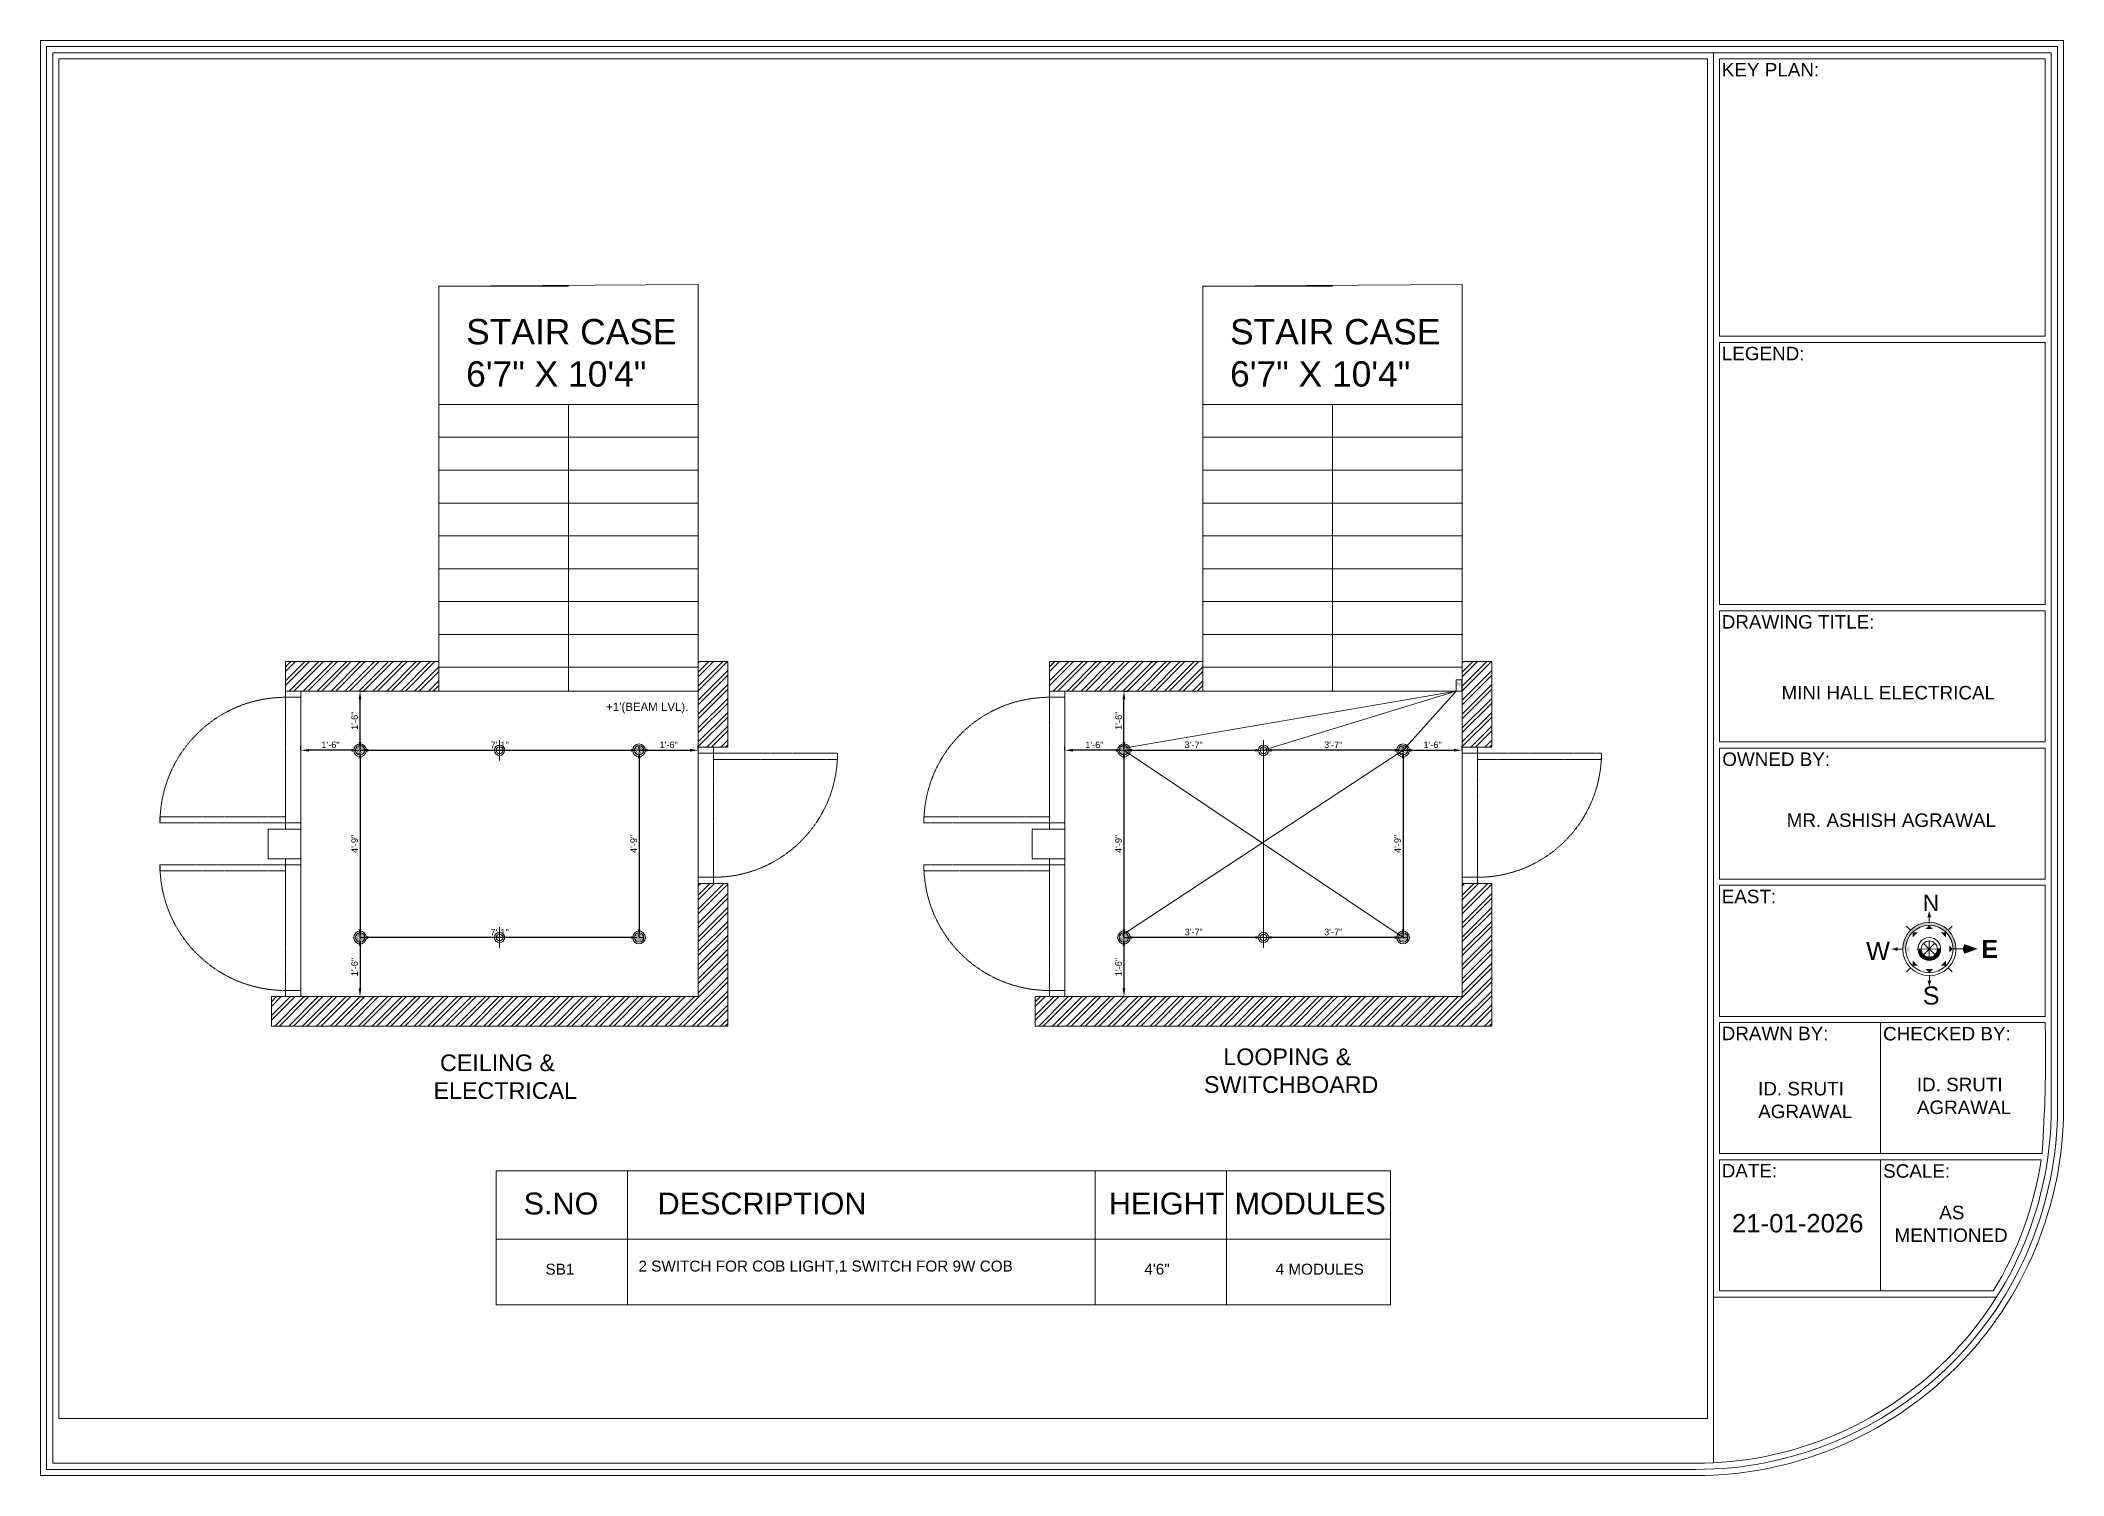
# Model space of a CAD drawing. Header units: inches. Extents: x 213 to 17763, y -4830 to 1802.
# Drawn here: x 7871 to 8487, y -1145 to -709 of the extents above; entities that cross this region are included whole.
import ezdxf

# ---------------------------------------------------------------- set-up
doc = ezdxf.new("R2010")
doc.units = ezdxf.units.IN
doc.header["$MEASUREMENT"] = 0
for name, pattern in [('ACAD_ISO02W100', [15, 12, -3]), ('AUDIT_D_060311083008-3', [0]), ('DASHED2', [0.375, 0.25, -0.125]), ('HIDDEN', [0.375, 0.25, -0.125])]:
    doc.linetypes.add(name, pattern=pattern)
for name, color, linetype in [('.', 30, 'Continuous'), ('6.text', 6, 'Continuous'), ('A-DOOR', 251, 'AUDIT_D_060311083008-3'), ('A-Door-Frame', 1, 'Continuous'), ('A-Door-Swing', 8, 'HIDDEN'), ('PDF2_0', 7, 'Continuous'), ('PDF2_MK. FURNITURE', 7, 'Continuous'), ('PDF2_MK. HATCH', 7, 'Continuous'), ('PDF2_Text', 1, 'Continuous'), ('PDF3_Text', 1, 'Continuous')]:
    doc.layers.add(name, color=color, linetype=linetype)
doc.layers.add('PDF2_MK. KITCHEN ESSENTAILS', color=7, linetype='Continuous', true_color=0x767676)
doc.layers.add('ROD', color=7, linetype='Continuous', lineweight=9)
doc.styles.add('Arial', font='arial.ttf', dxfattribs={"height": 10})
doc.styles.add('PDF Arial', font='arial.ttf')
doc.styles.get("Standard").update_dxf_attribs({"font": 'arial.ttf'})
doc.dimstyles.new('ISO-25', dxfattribs={"dimtxt": 4.5, "dimasz": 2.5, "dimexe": 1.25, "dimexo": 0.625, "dimtad": 1, "dimdec": 0, "dimlunit": 4, "dimtxsty": 'Standard', "dimcen": 2.5, "dimadec": 0, "dimazin": 0, "dimtfac": 1, "dimtdec": 0, "dimtmove": 0, "dimatfit": 3, "dimfxl": 1, "dimarcsym": 0})

msp = doc.modelspace()

# ---------------------------------------------------------------- texts
at = {"lineweight": 5, "attachment_point": 1}
for s, width, heights, insert, char_height in [('S.NO', 13.3252, [0], (8018.16, -1059.27), 6.663), ('DESCRIPTION', 13.3252, [0], (8058.97, -1059.27), 6.6626), ('HEIGHT', 13.3252, [0], (8196.39, -1059.27), 6.663), ('MODULES', 13.3252, [0], (8234.7, -1059.27), 6.663), ('SB1', 13.3252, [0], (8024.82, -1080.92), 3.331), ('2 SWITCH FOR COB LIGHT,1 SWITCH FOR 9W COB ', 145.4706, [9.99], (8053.14, -1079.98, -1.67), 3.3313), ('4\'6"', 13.3252, [0], (8207.21, -1080.92), 3.331), ('4 MODULES', 29.1856, [0], (8247.19, -1080.92), 3.331)]:
    msp.add_mtext_dynamic_manual_height_columns(s, width=width, gutter_width=1.67, heights=heights, dxfattribs=dict(at, insert=insert, char_height=char_height))
at = {"layer": '6.text', "lineweight": 5, "char_height": 7.7136, "attachment_point": 1, "style": 'Arial'}
for insert in [(8000.65, -793.31), (8233.32, -793.31)]:
    msp.add_mtext_dynamic_manual_height_columns('STAIR CASE\\P6\'7" X 10\'4"', width=68.5652, gutter_width=69.68, heights=[0], dxfattribs=dict(at, insert=insert))
at = {"layer": 'PDF2_Text', "color": 7, "lineweight": 5, "attachment_point": 7, "style": 'PDF Arial'}
for s, insert, char_height in [('KEY PLAN:', (8383.09, -719.47), 4.108), ('LEGEND:', (8383.09, -805.92), 4.108), ('DRAWING TITLE:', (8383.06, -887.63), 4.1079), ('OWNED BY:', (8383.23, -929.44), 4.108), ('MR. ASHISH AGRAWAL', (8402.85, -948.01), 4.1079), ('EAST:', (8383.07, -971.22), 4.108), ('DRAWN BY:', (8383.06, -1012.87), 4.108), ('CHECKED BY:', (8432.2, -1013.01), 4.1079), ('ID. SRUTI', (8394.14, -1029.75), 4.108), ('ID. SRUTI', (8442.49, -1028.49), 4.108), ('AGRAWAL', (8394.17, -1036.67), 4.108), ('AGRAWAL', (8442.51, -1035.41), 4.108), ('DATE:', (8383.06, -1054.66), 4.108), ('SCALE:', (8432.23, -1054.8), 4.108), ('21-01-2026', (8386.21, -1071.47), 5.602), ('AS', (8449.32, -1067.46), 4.108), ('MENTIONED', (8435.71, -1074.37), 4.108)]:
    msp.add_mtext(s, dxfattribs=dict(at, insert=insert, char_height=char_height))
at = {"layer": 'PDF2_Text', "color": 7, "lineweight": 5, "insert": (8401.26, -909.18), "char_height": 4.1079, "width": 80.4434, "attachment_point": 7, "style": 'PDF Arial'}
msp.add_mtext('MINI HALL ELECTRICAL  ', dxfattribs=at)
at = {"layer": 'PDF2_Text', "color": 7, "lineweight": 5, "attachment_point": 7, "style": 'PDF Arial'}
for s, insert, char_height, rotation in [('N', (8444.29, -973.57), 5, 0.1759), ('W', (8427.05, -988.44), 5.5, 0.12089), ('{\\fArial|b1|i0|c0|p34;\\C240;\\c2367469;E}', (8462.13, -987.84), 5.4956, 0.1759), ('S', (8444.29, -1002.11), 5.5, 0.1759)]:
    msp.add_mtext(s, dxfattribs=dict(at, insert=insert, char_height=char_height, rotation=rotation))
at = {"layer": 'PDF3_Text', "lineweight": 5, "insert": (8302.43, -905.41), "char_height": 0.4, "attachment_point": 9, "rotation": 270, "style": 'PDF Arial'}
msp.add_mtext('SW1\\P@4\'6"', dxfattribs=at)
at = {"layer": 'PDF3_Text', "lineweight": 5, "style": 'PDF Arial'}
for s, width, gutter_width, heights, insert, char_height, attachment_point in [("+1'(BEAM LVL).", 36.0927, 949.34, [1.28], (8068.33, -913.36), 2.4999, 9), ('   LOOPING & \\PSWITCHBOARD', 114.7518, 49.21, [0], (8225.37, -1028.99), 5.0688, 7), ('    CEILING &\\P   ELECTRICAL', 114.7518, 49.21, [0], (7984.83, -1030.81), 5.0688, 7)]:
    msp.add_mtext_dynamic_manual_height_columns(s, width=width, gutter_width=gutter_width, heights=heights, dxfattribs=dict(at, insert=insert, char_height=char_height, attachment_point=attachment_point))

# ---------------------------------------------------------------- blocks, each defined once
blk = doc.blocks.new('*U34')
at = {"layer": 'A-Door-Frame', "lineweight": 5}
for p, q in [((0, -100), (0, 0)), ((900, -100), (900, 0))]:
    blk.add_line(p, q, dxfattribs=at)
for points in [[(0, -100), (40, -100), (40, 0), (0, 0)], [(900, -100), (860, -100), (860, 0), (900, 0)]]:
    blk.add_lwpolyline(points, dxfattribs=at)
at = {"layer": 'A-Door-Swing', "linetype": 'DASHED2', "lineweight": 5}
blk.add_line((47, 0), (867, 0), dxfattribs=at)
blk.add_lwpolyline([(40, 0), (40, 820), (80, 820), (80, 0)], close=True, dxfattribs=at)
blk.add_arc((40, 0), 820, 360, 90, dxfattribs=at)
blk = doc.blocks.new('*U729')
at = {"layer": 'A-Door-Frame', "lineweight": 5}
for p, q in [((0, -100), (0, 0)), ((889, -100), (889, 0))]:
    blk.add_line(p, q, dxfattribs=at)
for points in [[(0, -100), (40, -100), (40, 0), (0, 0)], [(889, -100), (849, -100), (849, 0), (889, 0)]]:
    blk.add_lwpolyline(points, dxfattribs=at)
at = {"layer": 'A-Door-Swing', "linetype": 'DASHED2', "lineweight": 5}
blk.add_line((47, 0), (857, 0), dxfattribs=at)
blk.add_lwpolyline([(40, 0), (40, 809), (80, 809), (80, 0)], close=True, dxfattribs=at)
blk.add_arc((40, 0), 809, 360, 90, dxfattribs=at)
blk = doc.blocks.new('*D730')
at = {"color": 0, "linetype": 'ACAD_ISO02W100', "lineweight": -2, "transparency": 16777216}
for p, q in [((7968.33, -924.61), (7968.33, -923.36)), ((8053.33, -924.61), (8053.33, -923.36))]:
    blk.add_line(p, q, dxfattribs=at)
at = {"color": 0, "linetype": 'AUDIT_D_060311083008-3', "lineweight": -2, "transparency": 16777216}
blk.add_line((7970.83, -924.61), (8050.83, -924.61), dxfattribs=at)
at = {"color": 0, "transparency": 16777216}
for points in [[(7970.83, -924.19), (7970.83, -925.02), (7968.33, -924.61)], [(8050.83, -924.19), (8050.83, -925.02), (8053.33, -924.61)]]:
    blk.add_solid(points, dxfattribs=at)
at = {"layer": 'Defpoints', "color": 0, "transparency": 16777216}
for p in [(7968.33, -924.61), (8053.33, -924.61), (8053.33, -924.61)]:
    blk.add_point(p, dxfattribs=at)
at = {"color": 0, "lineweight": 5, "transparency": 16777216, "insert": (8010.83, -922.98), "char_height": 2, "attachment_point": 5}
blk.add_mtext('7\'-1"', dxfattribs=at)
blk = doc.blocks.new('*D731')
at = {"color": 0, "linetype": 'ACAD_ISO02W100', "lineweight": -2, "transparency": 16777216}
for p, q in [((8053.33, -924.61), (8054.58, -924.61)), ((8053.33, -981.61), (8054.58, -981.61))]:
    blk.add_line(p, q, dxfattribs=at)
at = {"color": 0, "linetype": 'AUDIT_D_060311083008-3', "lineweight": -2, "transparency": 16777216}
blk.add_line((8053.33, -927.11), (8053.33, -979.11), dxfattribs=at)
at = {"color": 0, "transparency": 16777216}
for points in [[(8052.92, -927.11), (8053.75, -927.11), (8053.33, -924.61)], [(8052.92, -979.11), (8053.75, -979.11), (8053.33, -981.61)]]:
    blk.add_solid(points, dxfattribs=at)
at = {"layer": 'Defpoints', "color": 0, "transparency": 16777216}
for p in [(8053.33, -924.61), (8053.33, -981.61), (8053.33, -981.61)]:
    blk.add_point(p, dxfattribs=at)
at = {"color": 0, "lineweight": 5, "transparency": 16777216, "insert": (8051.69, -953.11), "char_height": 2, "attachment_point": 5, "rotation": 90}
blk.add_mtext('4\'-9"', dxfattribs=at)
blk = doc.blocks.new('*D732')
at = {"color": 0, "linetype": 'ACAD_ISO02W100', "lineweight": -2, "transparency": 16777216}
for p, q in [((7968.33, -981.61), (7968.33, -980.36)), ((8053.33, -981.61), (8053.33, -980.36))]:
    blk.add_line(p, q, dxfattribs=at)
at = {"color": 0, "linetype": 'AUDIT_D_060311083008-3', "lineweight": -2, "transparency": 16777216}
blk.add_line((8050.83, -981.61), (7970.83, -981.61), dxfattribs=at)
at = {"color": 0, "transparency": 16777216}
for points in [[(7970.83, -981.19), (7970.83, -982.02), (7968.33, -981.61)], [(8050.83, -981.19), (8050.83, -982.02), (8053.33, -981.61)]]:
    blk.add_solid(points, dxfattribs=at)
at = {"layer": 'Defpoints', "color": 0, "transparency": 16777216}
for p in [(7968.33, -981.61), (7968.33, -981.61), (8053.33, -981.61)]:
    blk.add_point(p, dxfattribs=at)
at = {"color": 0, "lineweight": 5, "transparency": 16777216, "insert": (8010.83, -979.98), "char_height": 2, "attachment_point": 5}
blk.add_mtext('7\'-1"', dxfattribs=at)
blk = doc.blocks.new('*D733')
at = {"color": 0, "linetype": 'ACAD_ISO02W100', "lineweight": -2, "transparency": 16777216}
for p, q in [((7968.33, -924.61), (7969.58, -924.61)), ((7968.33, -981.61), (7969.58, -981.61))]:
    blk.add_line(p, q, dxfattribs=at)
at = {"color": 0, "linetype": 'AUDIT_D_060311083008-3', "lineweight": -2, "transparency": 16777216}
blk.add_line((7968.33, -927.11), (7968.33, -979.11), dxfattribs=at)
at = {"color": 0, "transparency": 16777216}
for points in [[(7967.92, -927.11), (7968.75, -927.11), (7968.33, -924.61)], [(7967.92, -979.11), (7968.75, -979.11), (7968.33, -981.61)]]:
    blk.add_solid(points, dxfattribs=at)
at = {"layer": 'Defpoints', "color": 0, "transparency": 16777216}
for p in [(7968.33, -924.61), (7968.33, -981.61), (7968.33, -981.61)]:
    blk.add_point(p, dxfattribs=at)
at = {"color": 0, "lineweight": 5, "transparency": 16777216, "insert": (7966.69, -953.11), "char_height": 2, "attachment_point": 5, "rotation": 90}
blk.add_mtext('4\'-9"', dxfattribs=at)
blk = doc.blocks.new('*D734')
at = {"color": 0, "linetype": 'ACAD_ISO02W100', "lineweight": -2, "transparency": 16777216}
for p, q in [((7950.33, -924.61), (7950.33, -923.36)), ((7968.33, -924.61), (7968.33, -923.36))]:
    blk.add_line(p, q, dxfattribs=at)
at = {"color": 0, "linetype": 'AUDIT_D_060311083008-3', "lineweight": -2, "transparency": 16777216}
blk.add_line((7965.83, -924.61), (7952.83, -924.61), dxfattribs=at)
at = {"color": 0, "transparency": 16777216}
for points in [[(7952.83, -924.19), (7952.83, -925.02), (7950.33, -924.61)], [(7965.83, -924.19), (7965.83, -925.02), (7968.33, -924.61)]]:
    blk.add_solid(points, dxfattribs=at)
at = {"layer": 'Defpoints', "color": 0, "transparency": 16777216}
for p in [(7950.33, -924.61), (7950.33, -924.61), (7968.33, -924.61)]:
    blk.add_point(p, dxfattribs=at)
at = {"color": 0, "lineweight": 5, "transparency": 16777216, "insert": (7959.33, -922.96), "char_height": 2, "attachment_point": 5}
blk.add_mtext('1\'-6"', dxfattribs=at)
blk = doc.blocks.new('*D735')
at = {"color": 0, "linetype": 'ACAD_ISO02W100', "lineweight": -2, "transparency": 16777216}
for p, q in [((7968.33, -906.61), (7969.58, -906.61)), ((7968.33, -924.61), (7969.58, -924.61))]:
    blk.add_line(p, q, dxfattribs=at)
at = {"color": 0, "linetype": 'AUDIT_D_060311083008-3', "lineweight": -2, "transparency": 16777216}
blk.add_line((7968.33, -922.11), (7968.33, -909.11), dxfattribs=at)
at = {"color": 0, "transparency": 16777216}
for points in [[(7967.92, -909.11), (7968.75, -909.11), (7968.33, -906.61)], [(7967.92, -922.11), (7968.75, -922.11), (7968.33, -924.61)]]:
    blk.add_solid(points, dxfattribs=at)
at = {"layer": 'Defpoints', "color": 0, "transparency": 16777216}
for p in [(7968.33, -906.61), (7968.33, -906.61), (7968.33, -924.61)]:
    blk.add_point(p, dxfattribs=at)
at = {"color": 0, "lineweight": 5, "transparency": 16777216, "insert": (7966.69, -915.61), "char_height": 2, "attachment_point": 5, "rotation": 90}
blk.add_mtext('1\'-6"', dxfattribs=at)
blk = doc.blocks.new('*D736')
at = {"color": 0, "linetype": 'ACAD_ISO02W100', "lineweight": -2, "transparency": 16777216}
for p, q in [((7968.33, -981.61), (7969.58, -981.61)), ((7968.33, -999.61), (7969.58, -999.61))]:
    blk.add_line(p, q, dxfattribs=at)
at = {"color": 0, "linetype": 'AUDIT_D_060311083008-3', "lineweight": -2, "transparency": 16777216}
blk.add_line((7968.33, -984.11), (7968.33, -997.11), dxfattribs=at)
at = {"color": 0, "transparency": 16777216}
for points in [[(7967.92, -984.11), (7968.75, -984.11), (7968.33, -981.61)], [(7967.92, -997.11), (7968.75, -997.11), (7968.33, -999.61)]]:
    blk.add_solid(points, dxfattribs=at)
at = {"layer": 'Defpoints', "color": 0, "transparency": 16777216}
for p in [(7968.33, -981.61), (7968.33, -999.61), (7968.33, -999.61)]:
    blk.add_point(p, dxfattribs=at)
at = {"color": 0, "lineweight": 5, "transparency": 16777216, "insert": (7966.69, -990.61), "char_height": 2, "attachment_point": 5, "rotation": 90}
blk.add_mtext('1\'-6"', dxfattribs=at)
blk = doc.blocks.new('*D737')
at = {"color": 0, "linetype": 'ACAD_ISO02W100', "lineweight": -2, "transparency": 16777216}
for p, q in [((8053.33, -924.61), (8053.33, -923.36)), ((8071.33, -924.61), (8071.33, -923.36))]:
    blk.add_line(p, q, dxfattribs=at)
at = {"color": 0, "linetype": 'AUDIT_D_060311083008-3', "lineweight": -2, "transparency": 16777216}
blk.add_line((8055.83, -924.61), (8068.83, -924.61), dxfattribs=at)
at = {"color": 0, "transparency": 16777216}
for points in [[(8055.83, -924.19), (8055.83, -925.02), (8053.33, -924.61)], [(8068.83, -924.19), (8068.83, -925.02), (8071.33, -924.61)]]:
    blk.add_solid(points, dxfattribs=at)
at = {"layer": 'Defpoints', "color": 0, "transparency": 16777216}
for p in [(8053.33, -924.61), (8071.33, -924.61), (8071.33, -924.61)]:
    blk.add_point(p, dxfattribs=at)
at = {"color": 0, "lineweight": 5, "transparency": 16777216, "insert": (8062.33, -922.96), "char_height": 2, "attachment_point": 5}
blk.add_mtext('1\'-6"', dxfattribs=at)
blk = doc.blocks.new('*D739')
at = {"color": 0, "linetype": 'ACAD_ISO02W100', "lineweight": -2, "transparency": 16777216}
for p, q in [((8201, -924.61), (8201, -923.36)), ((8243.5, -924.61), (8243.5, -923.36))]:
    blk.add_line(p, q, dxfattribs=at)
at = {"color": 0, "linetype": 'AUDIT_D_060311083008-3', "lineweight": -2, "transparency": 16777216}
blk.add_line((8203.5, -924.61), (8241, -924.61), dxfattribs=at)
at = {"color": 0, "transparency": 16777216}
for points in [[(8203.5, -924.19), (8203.5, -925.02), (8201, -924.61)], [(8241, -924.19), (8241, -925.02), (8243.5, -924.61)]]:
    blk.add_solid(points, dxfattribs=at)
at = {"layer": 'Defpoints', "color": 0, "transparency": 16777216}
for p in [(8201, -924.61), (8243.5, -924.61), (8243.5, -924.61)]:
    blk.add_point(p, dxfattribs=at)
at = {"color": 0, "lineweight": 5, "transparency": 16777216, "insert": (8222.25, -922.96), "char_height": 2, "attachment_point": 5}
blk.add_mtext('3\'-7"', dxfattribs=at)
blk = doc.blocks.new('*D740')
at = {"color": 0, "linetype": 'ACAD_ISO02W100', "lineweight": -2, "transparency": 16777216}
for p, q in [((8286, -924.61), (8287.25, -924.61)), ((8286, -981.61), (8287.25, -981.61))]:
    blk.add_line(p, q, dxfattribs=at)
at = {"color": 0, "linetype": 'AUDIT_D_060311083008-3', "lineweight": -2, "transparency": 16777216}
blk.add_line((8286, -927.11), (8286, -979.11), dxfattribs=at)
at = {"color": 0, "transparency": 16777216}
for points in [[(8285.58, -927.11), (8286.42, -927.11), (8286, -924.61)], [(8285.58, -979.11), (8286.42, -979.11), (8286, -981.61)]]:
    blk.add_solid(points, dxfattribs=at)
at = {"layer": 'Defpoints', "color": 0, "transparency": 16777216}
for p in [(8286, -924.61), (8286, -981.61), (8286, -981.61)]:
    blk.add_point(p, dxfattribs=at)
at = {"color": 0, "lineweight": 5, "transparency": 16777216, "insert": (8284.35, -953.11), "char_height": 2, "attachment_point": 5, "rotation": 90}
blk.add_mtext('4\'-9"', dxfattribs=at)
blk = doc.blocks.new('*D741')
at = {"color": 0, "linetype": 'ACAD_ISO02W100', "lineweight": -2, "transparency": 16777216}
for p, q in [((8201, -981.61), (8201, -980.36)), ((8243.5, -981.61), (8243.5, -980.36))]:
    blk.add_line(p, q, dxfattribs=at)
at = {"color": 0, "linetype": 'AUDIT_D_060311083008-3', "lineweight": -2, "transparency": 16777216}
blk.add_line((8241, -981.61), (8203.5, -981.61), dxfattribs=at)
at = {"color": 0, "transparency": 16777216}
for points in [[(8203.5, -981.19), (8203.5, -982.02), (8201, -981.61)], [(8241, -981.19), (8241, -982.02), (8243.5, -981.61)]]:
    blk.add_solid(points, dxfattribs=at)
at = {"layer": 'Defpoints', "color": 0, "transparency": 16777216}
for p in [(8201, -981.61), (8201, -981.61), (8243.5, -981.61)]:
    blk.add_point(p, dxfattribs=at)
at = {"color": 0, "lineweight": 5, "transparency": 16777216, "insert": (8222.25, -979.96), "char_height": 2, "attachment_point": 5}
blk.add_mtext('3\'-7"', dxfattribs=at)
blk = doc.blocks.new('*D738')
at = {"color": 0, "linetype": 'ACAD_ISO02W100', "lineweight": -2, "transparency": 16777216}
for p, q in [((8201, -924.61), (8202.25, -924.61)), ((8201, -981.61), (8202.25, -981.61))]:
    blk.add_line(p, q, dxfattribs=at)
at = {"color": 0, "linetype": 'AUDIT_D_060311083008-3', "lineweight": -2, "transparency": 16777216}
blk.add_line((8201, -927.11), (8201, -979.11), dxfattribs=at)
at = {"color": 0, "transparency": 16777216}
for points in [[(8200.58, -927.11), (8201.42, -927.11), (8201, -924.61)], [(8200.58, -979.11), (8201.42, -979.11), (8201, -981.61)]]:
    blk.add_solid(points, dxfattribs=at)
at = {"layer": 'Defpoints', "color": 0, "transparency": 16777216}
for p in [(8201, -924.61), (8201, -981.61), (8201, -981.61)]:
    blk.add_point(p, dxfattribs=at)
at = {"color": 0, "lineweight": 5, "transparency": 16777216, "insert": (8199.35, -953.11), "char_height": 2, "attachment_point": 5, "rotation": 90}
blk.add_mtext('4\'-9"', dxfattribs=at)
blk = doc.blocks.new('*D742')
at = {"color": 0, "linetype": 'ACAD_ISO02W100', "lineweight": -2, "transparency": 16777216}
for p, q in [((8183, -924.61), (8183, -923.36)), ((8201, -924.61), (8201, -923.36))]:
    blk.add_line(p, q, dxfattribs=at)
at = {"color": 0, "linetype": 'AUDIT_D_060311083008-3', "lineweight": -2, "transparency": 16777216}
blk.add_line((8198.5, -924.61), (8185.5, -924.61), dxfattribs=at)
at = {"color": 0, "transparency": 16777216}
for points in [[(8185.5, -924.19), (8185.5, -925.02), (8183, -924.61)], [(8198.5, -924.19), (8198.5, -925.02), (8201, -924.61)]]:
    blk.add_solid(points, dxfattribs=at)
at = {"layer": 'Defpoints', "color": 0, "transparency": 16777216}
for p in [(8183, -924.61), (8183, -924.61), (8201, -924.61)]:
    blk.add_point(p, dxfattribs=at)
at = {"color": 0, "lineweight": 5, "transparency": 16777216, "insert": (8192, -922.96), "char_height": 2, "attachment_point": 5}
blk.add_mtext('1\'-6"', dxfattribs=at)
blk = doc.blocks.new('*D743')
at = {"color": 0, "linetype": 'ACAD_ISO02W100', "lineweight": -2, "transparency": 16777216}
for p, q in [((8201, -906.61), (8202.25, -906.61)), ((8201, -924.61), (8202.25, -924.61))]:
    blk.add_line(p, q, dxfattribs=at)
at = {"color": 0, "linetype": 'AUDIT_D_060311083008-3', "lineweight": -2, "transparency": 16777216}
blk.add_line((8201, -922.11), (8201, -909.11), dxfattribs=at)
at = {"color": 0, "transparency": 16777216}
for points in [[(8200.58, -909.11), (8201.42, -909.11), (8201, -906.61)], [(8200.58, -922.11), (8201.42, -922.11), (8201, -924.61)]]:
    blk.add_solid(points, dxfattribs=at)
at = {"layer": 'Defpoints', "color": 0, "transparency": 16777216}
for p in [(8201, -906.61), (8201, -906.61), (8201, -924.61)]:
    blk.add_point(p, dxfattribs=at)
at = {"color": 0, "lineweight": 5, "transparency": 16777216, "insert": (8199.35, -915.61), "char_height": 2, "attachment_point": 5, "rotation": 90}
blk.add_mtext('1\'-6"', dxfattribs=at)
blk = doc.blocks.new('*D744')
at = {"color": 0, "linetype": 'ACAD_ISO02W100', "lineweight": -2, "transparency": 16777216}
for p, q in [((8201, -981.61), (8202.25, -981.61)), ((8201, -999.61), (8202.25, -999.61))]:
    blk.add_line(p, q, dxfattribs=at)
at = {"color": 0, "linetype": 'AUDIT_D_060311083008-3', "lineweight": -2, "transparency": 16777216}
blk.add_line((8201, -984.11), (8201, -997.11), dxfattribs=at)
at = {"color": 0, "transparency": 16777216}
for points in [[(8200.58, -984.11), (8201.42, -984.11), (8201, -981.61)], [(8200.58, -997.11), (8201.42, -997.11), (8201, -999.61)]]:
    blk.add_solid(points, dxfattribs=at)
at = {"layer": 'Defpoints', "color": 0, "transparency": 16777216}
for p in [(8201, -981.61), (8201, -999.61), (8201, -999.61)]:
    blk.add_point(p, dxfattribs=at)
at = {"color": 0, "lineweight": 5, "transparency": 16777216, "insert": (8199.35, -990.61), "char_height": 2, "attachment_point": 5, "rotation": 90}
blk.add_mtext('1\'-6"', dxfattribs=at)
blk = doc.blocks.new('*D745')
at = {"color": 0, "linetype": 'ACAD_ISO02W100', "lineweight": -2, "transparency": 16777216}
for p, q in [((8286, -924.61), (8286, -923.36)), ((8304, -924.61), (8304, -923.36))]:
    blk.add_line(p, q, dxfattribs=at)
at = {"color": 0, "linetype": 'AUDIT_D_060311083008-3', "lineweight": -2, "transparency": 16777216}
blk.add_line((8288.5, -924.61), (8301.5, -924.61), dxfattribs=at)
at = {"color": 0, "transparency": 16777216}
for points in [[(8288.5, -924.19), (8288.5, -925.02), (8286, -924.61)], [(8301.5, -924.19), (8301.5, -925.02), (8304, -924.61)]]:
    blk.add_solid(points, dxfattribs=at)
at = {"layer": 'Defpoints', "color": 0, "transparency": 16777216}
for p in [(8286, -924.61), (8304, -924.61), (8304, -924.61)]:
    blk.add_point(p, dxfattribs=at)
at = {"color": 0, "lineweight": 5, "transparency": 16777216, "insert": (8295, -922.96), "char_height": 2, "attachment_point": 5}
blk.add_mtext('1\'-6"', dxfattribs=at)
blk = doc.blocks.new('*D746')
at = {"color": 0, "linetype": 'ACAD_ISO02W100', "lineweight": -2, "transparency": 16777216}
for p, q in [((8243.5, -981.61), (8243.5, -980.36)), ((8286, -981.61), (8286, -980.36))]:
    blk.add_line(p, q, dxfattribs=at)
at = {"color": 0, "linetype": 'AUDIT_D_060311083008-3', "lineweight": -2, "transparency": 16777216}
blk.add_line((8283.5, -981.61), (8246, -981.61), dxfattribs=at)
at = {"color": 0, "transparency": 16777216}
for points in [[(8246, -981.19), (8246, -982.02), (8243.5, -981.61)], [(8283.5, -981.19), (8283.5, -982.02), (8286, -981.61)]]:
    blk.add_solid(points, dxfattribs=at)
at = {"layer": 'Defpoints', "color": 0, "transparency": 16777216}
for p in [(8243.5, -981.61), (8243.5, -981.61), (8286, -981.61)]:
    blk.add_point(p, dxfattribs=at)
at = {"color": 0, "lineweight": 5, "transparency": 16777216, "insert": (8264.75, -979.96), "char_height": 2, "attachment_point": 5}
blk.add_mtext('3\'-7"', dxfattribs=at)
blk = doc.blocks.new('*D747')
at = {"color": 0, "linetype": 'ACAD_ISO02W100', "lineweight": -2, "transparency": 16777216}
for p, q in [((8243.5, -924.61), (8243.5, -923.36)), ((8286, -924.61), (8286, -923.36))]:
    blk.add_line(p, q, dxfattribs=at)
at = {"color": 0, "linetype": 'AUDIT_D_060311083008-3', "lineweight": -2, "transparency": 16777216}
blk.add_line((8283.5, -924.61), (8246, -924.61), dxfattribs=at)
at = {"color": 0, "transparency": 16777216}
for points in [[(8246, -924.19), (8246, -925.02), (8243.5, -924.61)], [(8283.5, -924.19), (8283.5, -925.02), (8286, -924.61)]]:
    blk.add_solid(points, dxfattribs=at)
at = {"layer": 'Defpoints', "color": 0, "transparency": 16777216}
for p in [(8243.5, -924.61), (8243.5, -924.61), (8286, -924.61)]:
    blk.add_point(p, dxfattribs=at)
at = {"color": 0, "lineweight": 5, "transparency": 16777216, "insert": (8264.75, -922.96), "char_height": 2, "attachment_point": 5}
blk.add_mtext('3\'-7"', dxfattribs=at)

# ---------------------------------------------------------------- dimensions: what is measured, and where the dimension line sits
at = {"lineweight": 5}
for base, p1, p2, picture, middle in [((7968.33, -906.61), (7968.33, -924.61), (7968.33, -906.61), '*D735', (7966.69, -915.61)), ((8201, -906.61), (8201, -924.61), (8201, -906.61), '*D743', (8199.35, -915.61)), ((7968.33, -981.61), (7968.33, -924.61), (7968.33, -981.61), '*D733', (7966.69, -953.11)), ((8053.33, -981.61), (8053.33, -924.61), (8053.33, -981.61), '*D731', (8051.69, -953.11)), ((8201, -981.61), (8201, -924.61), (8201, -981.61), '*D738', (8199.35, -953.11)), ((8286, -981.61), (8286, -924.61), (8286, -981.61), '*D740', (8284.35, -953.11)), ((7968.33, -999.61), (7968.33, -981.61), (7968.33, -999.61), '*D736', (7966.69, -990.61)), ((8201, -999.61), (8201, -981.61), (8201, -999.61), '*D744', (8199.35, -990.61))]:
    dim = msp.add_linear_dim(base=base, p1=p1, p2=p2, angle=90, dimstyle='ISO-25', override={"dimtxt": 2, "dimtmove": 1, "dimfxl": 2, "dimfxlon": 1, "dimarcsym": 2}, dxfattribs=at)
    dim.commit()
    dim.dimension.update_dxf_attribs({"geometry": picture, "text_midpoint": middle})
for base, p1, p2, picture, middle in [((7950.33, -924.61), (7968.33, -924.61), (7950.33, -924.61), '*D734', (7959.33, -922.96)), ((8053.33, -924.61), (7968.33, -924.61), (8053.33, -924.61), '*D730', (8010.83, -922.98)), ((8071.33, -924.61), (8053.33, -924.61), (8071.33, -924.61), '*D737', (8062.33, -922.96)), ((8183, -924.61), (8201, -924.61), (8183, -924.61), '*D742', (8192, -922.96)), ((8243.5, -924.60743468), (8201, -924.60743468), (8243.5, -924.60743468), '*D739', (8222.25, -922.96060658)), ((8243.5, -924.60743468), (8286, -924.60743468), (8243.5, -924.60743468), '*D747', (8264.75, -922.96060658)), ((8304, -924.61), (8286, -924.61), (8304, -924.61), '*D745', (8295, -922.96)), ((7968.33, -981.61), (8053.33, -981.61), (7968.33, -981.61), '*D732', (8010.83, -979.98)), ((8201, -981.60743468), (8243.5, -981.60743468), (8201, -981.60743468), '*D741', (8222.25, -979.96060658)), ((8243.5, -981.60743468), (8286, -981.60743468), (8243.5, -981.60743468), '*D746', (8264.75, -979.96060658))]:
    dim = msp.add_linear_dim(base=base, p1=p1, p2=p2, dimstyle='ISO-25', override={"dimtxt": 2, "dimtmove": 1, "dimfxl": 2, "dimfxlon": 1, "dimarcsym": 2}, dxfattribs=at)
    dim.commit()
    dim.dimension.update_dxf_attribs({"geometry": picture, "text_midpoint": middle})

# ---------------------------------------------------------------- hatches: boundary and pattern name
at = {"layer": '.', "lineweight": 5}
h = msp.add_hatch(dxfattribs=at)
h.set_pattern_fill('ANSI32', color=1, scale=8)
h.set_pattern_definition([(45, (-48.1667, -81.1074), (-2.1213203, 2.1213203), []), (45, (-46.7524, -81.1074), (-2.1213203, 2.1213203), [])])
h.paths.add_polyline_path([(7992.33, -897.61), (7957.33, -897.61), (7945.67, -897.61), (7945.67, -906.61), (7949.33, -906.61), (7957.33, -906.61), (7992.33, -906.61)])
h.paths.add_polyline_path([(8080.33, -897.61), (8071.33, -897.61), (8071.33, -906.61), (8071.33, -923.65), (8076, -923.65), (8080.33, -923.65)])
h.paths.add_polyline_path([(8080.33, -965.15), (8071.33, -965.15), (8071.33, -999.61), (7950.33, -999.61), (7941.33, -999.61), (7941.33, -1008.61), (8080.33, -1008.61)])
h = msp.add_hatch(dxfattribs=at)
h.set_pattern_fill('ANSI32', color=1, scale=8)
h.set_pattern_definition([(45, (184.5, -81.1074), (-2.1213203, 2.1213203), []), (45, (185.9142, -81.1074), (-2.1213203, 2.1213203), [])])
h.paths.add_polyline_path([(8225, -897.61), (8190, -897.61), (8178.33, -897.61), (8178.33, -906.61), (8182, -906.61), (8190, -906.61), (8225, -906.61)])
h.paths.add_polyline_path([(8313, -897.61), (8304, -897.61), (8304, -906.61), (8304, -923.65), (8308.67, -923.65), (8313, -923.65)])
h.paths.add_polyline_path([(8313, -965.15), (8304, -965.15), (8304, -999.61), (8183, -999.61), (8174, -999.61), (8174, -1008.61), (8313, -1008.61)])
at = {"lineweight": 5}
h = msp.add_hatch(dxfattribs=at)
h.set_pattern_fill('AR-SAND', color=5, scale=0.2)
h.set_pattern_definition([(37.5, (-117971.19654, -239245.7144), (-0.01259867162, 0.3853647538), [0, -0.304, 0, -0.34, 0, -0.325]), (7.5, (-117971.19654, -239245.7144), (0.3539553411, 0.564429213), [0, -0.164, 0, -0.274, 0, -0.105]), (327.5, (-117971.44254, -239245.7144), (0.62282837235, 0.0011318107), [0, -0.1, 0, -0.36, 0, -0.47]), (317.5, (-117971.44254, -239245.7144), (0.6012253209, 0.175535113), [0, -0.05, 0, -0.236, 0, -0.27])])
h.paths.add_polyline_path([(7969.76, -924.61, -1), (7966.9, -924.61, -1)])
h = msp.add_hatch(dxfattribs=at)
h.set_pattern_fill('AR-SAND', color=5, scale=0.2)
h.set_pattern_definition([(37.5, (-117886.19654, -239245.7144), (-0.01259867162, 0.3853647538), [0, -0.304, 0, -0.34, 0, -0.325]), (7.5, (-117886.19654, -239245.7144), (0.3539553411, 0.564429213), [0, -0.164, 0, -0.274, 0, -0.105]), (327.5, (-117886.44254, -239245.7144), (0.62282837235, 0.0011318107), [0, -0.1, 0, -0.36, 0, -0.47]), (317.5, (-117886.44254, -239245.7144), (0.6012253209, 0.175535113), [0, -0.05, 0, -0.236, 0, -0.27])])
h.paths.add_polyline_path([(8054.76, -924.61, -1), (8051.9, -924.61, -1)])
h = msp.add_hatch(dxfattribs=at)
h.set_pattern_fill('AR-SAND', color=5, scale=0.2)
h.set_pattern_definition([(37.5, (-117738.52988, -239245.7144), (-0.01259867162, 0.3853647538), [0, -0.304, 0, -0.34, 0, -0.325]), (7.5, (-117738.5299, -239245.7144), (0.3539553411, 0.564429213), [0, -0.164, 0, -0.274, 0, -0.105]), (327.5, (-117738.77588, -239245.7144), (0.62282837235, 0.0011318107), [0, -0.1, 0, -0.36, 0, -0.47]), (317.5, (-117738.7759, -239245.7144), (0.6012253209, 0.175535113), [0, -0.05, 0, -0.236, 0, -0.27])])
h.paths.add_polyline_path([(8202.43, -924.61, -1), (8199.57, -924.61, -1)])
h = msp.add_hatch(dxfattribs=at)
h.set_pattern_fill('AR-SAND', color=5, scale=0.2)
h.set_pattern_definition([(37.5, (-117653.52988, -239245.7144), (-0.01259867162, 0.3853647538), [0, -0.304, 0, -0.34, 0, -0.325]), (7.5, (-117653.5299, -239245.7144), (0.3539553411, 0.564429213), [0, -0.164, 0, -0.274, 0, -0.105]), (327.5, (-117653.77588, -239245.7144), (0.62282837235, 0.0011318107), [0, -0.1, 0, -0.36, 0, -0.47]), (317.5, (-117653.7759, -239245.7144), (0.6012253209, 0.175535113), [0, -0.05, 0, -0.236, 0, -0.27])])
h.paths.add_polyline_path([(8287.43, -924.61, -1), (8284.57, -924.61, -1)])
h = msp.add_hatch(dxfattribs=at)
h.set_pattern_fill('AR-SAND', color=5, scale=0.2)
h.set_pattern_definition([(37.5, (-117971.19654, -239302.7144), (-0.01259867162, 0.3853647538), [0, -0.304, 0, -0.34, 0, -0.325]), (7.5, (-117971.19654, -239302.7144), (0.3539553411, 0.564429213), [0, -0.164, 0, -0.274, 0, -0.105]), (327.5, (-117971.44254, -239302.7144), (0.62282837235, 0.0011318107), [0, -0.1, 0, -0.36, 0, -0.47]), (317.5, (-117971.44254, -239302.7144), (0.6012253209, 0.175535113), [0, -0.05, 0, -0.236, 0, -0.27])])
h.paths.add_polyline_path([(7969.76, -981.61, -1), (7966.9, -981.61, -1)])
h = msp.add_hatch(dxfattribs=at)
h.set_pattern_fill('AR-SAND', color=5, scale=0.2)
h.set_pattern_definition([(37.5, (-117886.19654, -239302.7144), (-0.01259867162, 0.3853647538), [0, -0.304, 0, -0.34, 0, -0.325]), (7.5, (-117886.19654, -239302.7144), (0.3539553411, 0.564429213), [0, -0.164, 0, -0.274, 0, -0.105]), (327.5, (-117886.44254, -239302.7144), (0.62282837235, 0.0011318107), [0, -0.1, 0, -0.36, 0, -0.47]), (317.5, (-117886.44254, -239302.7144), (0.6012253209, 0.175535113), [0, -0.05, 0, -0.236, 0, -0.27])])
h.paths.add_polyline_path([(8054.76, -981.61, -1), (8051.9, -981.61, -1)])
h = msp.add_hatch(dxfattribs=at)
h.set_pattern_fill('AR-SAND', color=5, scale=0.2)
h.set_pattern_definition([(37.5, (-117738.52988, -239302.7144), (-0.01259867162, 0.3853647538), [0, -0.304, 0, -0.34, 0, -0.325]), (7.5, (-117738.5299, -239302.7144), (0.3539553411, 0.564429213), [0, -0.164, 0, -0.274, 0, -0.105]), (327.5, (-117738.77588, -239302.7144), (0.62282837235, 0.0011318107), [0, -0.1, 0, -0.36, 0, -0.47]), (317.5, (-117738.7759, -239302.7144), (0.6012253209, 0.175535113), [0, -0.05, 0, -0.236, 0, -0.27])])
h.paths.add_polyline_path([(8202.43, -981.61, -1), (8199.57, -981.61, -1)])
h = msp.add_hatch(dxfattribs=at)
h.set_pattern_fill('AR-SAND', color=5, scale=0.2)
h.set_pattern_definition([(37.5, (-117653.52988, -239302.7144), (-0.01259867162, 0.3853647538), [0, -0.304, 0, -0.34, 0, -0.325]), (7.5, (-117653.5299, -239302.7144), (0.3539553411, 0.564429213), [0, -0.164, 0, -0.274, 0, -0.105]), (327.5, (-117653.77588, -239302.7144), (0.62282837235, 0.0011318107), [0, -0.1, 0, -0.36, 0, -0.47]), (317.5, (-117653.7759, -239302.7144), (0.6012253209, 0.175535113), [0, -0.05, 0, -0.236, 0, -0.27])])
h.paths.add_polyline_path([(8287.43, -981.61, -1), (8284.57, -981.61, -1)])
at = {"layer": 'PDF2_0', "lineweight": 5, "transparency": 33554559}
h = msp.add_hatch(color=256, dxfattribs=at)
h.paths.add_polyline_path([(8439.08, -985.14), (8440.23, -986.29), (8440.23, -983.98)])
h.paths.add_polyline_path([(8446.97, -977.04), (8446.27, -977.02), (8445.63, -977.04), (8445.55, -977.06), (8444.92, -977.13), (8444.85, -977.15), (8444.22, -977.29), (8444.17, -977.3), (8443.55, -977.49), (8443.5, -977.51), (8442.89, -977.77), (8442.85, -977.79), (8442.61, -977.9), (8442.57, -977.93), (8442.57, -977.94), (8442.22, -978.11), (8442.11, -978.18), (8441.77, -978.39), (8441.63, -978.49), (8441.4, -978.68), (8441.07, -978.92), (8440.99, -978.99), (8440.59, -979.38), (8440.54, -979.41), (8440.18, -979.8), (8440.07, -979.92), (8439.81, -980.26), (8439.64, -980.48), (8439.45, -980.78), (8439.26, -981.09), (8439.14, -981.34), (8438.94, -981.71), (8438.86, -981.91), (8438.67, -982.37), (8438.63, -982.52), (8438.45, -983.03), (8438.44, -983.16), (8438.31, -983.74), (8438.3, -983.81), (8438.22, -984.44), (8438.22, -984.47), (8438.19, -985.14), (8439.08, -985.14), (8439.11, -984.47), (8439.11, -984.44), (8439.19, -983.81), (8439.22, -983.74), (8439.34, -983.16), (8439.39, -983.03), (8439.56, -982.52), (8439.62, -982.37), (8439.82, -981.91), (8439.93, -981.71), (8440.15, -981.34), (8440.32, -981.09), (8440.53, -980.78), (8440.76, -980.48), (8440.95, -980.26), (8441.41, -979.8), (8441.88, -979.41), (8441.93, -979.38), (8442.47, -978.99), (8442.6, -978.92), (8443.06, -978.68), (8443.45, -978.49), (8443.67, -978.39), (8444.29, -978.18), (8444.59, -978.11), (8444.95, -978.04), (8445.6, -977.94), (8445.68, -977.93), (8446.27, -977.9), (8446.94, -977.93), (8447.59, -978.02), (8447.89, -978.1), (8448.25, -978.18), (8448.87, -978.38), (8449.07, -978.47), (8449.49, -978.64), (8449.93, -978.89), (8450.07, -978.97), (8450.61, -979.34), (8450.65, -979.38), (8451.13, -979.78), (8451.25, -979.89), (8451.61, -980.25), (8451.78, -980.45), (8452.03, -980.76), (8452.23, -981.04), (8452.41, -981.31), (8452.62, -981.68), (8452.73, -981.88), (8452.93, -982.33), (8453.01, -982.49), (8453.18, -983), (8453.35, -983.69), (8453.37, -983.77), (8453.46, -984.39), (8453.46, -984.44), (8453.5, -985.09), (8453.5, -985.11), (8454.38, -985.09), (8454.35, -984.44), (8454.35, -984.39), (8454.27, -983.77), (8454.26, -983.69), (8454.13, -983.13), (8454.1, -983), (8453.95, -982.49), (8453.88, -982.33), (8453.71, -981.88), (8453.62, -981.68), (8453.43, -981.31), (8453.29, -981.04), (8453.11, -980.76), (8452.9, -980.45), (8452.75, -980.25), (8452.48, -979.89), (8452.37, -979.78), (8452, -979.38), (8451.97, -979.34), (8451.56, -978.97), (8451.47, -978.89), (8451.16, -978.64), (8450.91, -978.47), (8450.79, -978.38), (8450.44, -978.18), (8450.32, -978.1), (8450.18, -978.02), (8450.01, -977.93), (8449.96, -977.9), (8449.73, -977.79), (8449.7, -977.77), (8449.07, -977.51), (8449.04, -977.49), (8448.4, -977.3), (8448.36, -977.29), (8447.7, -977.15), (8447.67, -977.13), (8447, -977.06)])
for points in [[(8446.27, -975.31), (8446.85, -975.59), (8446.26, -973.57), (8445.68, -975.59)], [(8436.48, -985.14), (8436.76, -984.56), (8434.75, -985.15), (8436.77, -985.71)], [(8449.74, -985.11), (8448.73, -985.11), (8448.7, -985.49), (8448.68, -985.56), (8448.62, -985.87), (8448.56, -986.01), (8448.47, -986.23), (8448.34, -986.43), (8448.28, -986.55), (8448.03, -986.83), (8448.03, -986.85), (8447.73, -987.1), (8447.53, -987.22), (8447.41, -987.3), (8447.05, -987.44), (8446.68, -987.53), (8446.36, -987.57), (8446.29, -987.57), (8445.91, -987.53), (8445.54, -987.44), (8445.18, -987.3), (8445.07, -987.24), (8444.85, -987.1), (8444.56, -986.85), (8444.31, -986.55), (8444.25, -986.44), (8444.11, -986.23), (8444.01, -986.02), (8443.97, -985.88), (8443.87, -985.51), (8443.84, -985.12), (8442.83, -985.12), (8442.85, -985.51), (8442.86, -985.57), (8442.92, -985.88), (8442.94, -986.02), (8443.02, -986.23), (8443.09, -986.44), (8443.14, -986.55), (8443.3, -986.85), (8443.45, -987.1), (8443.55, -987.24), (8443.61, -987.3), (8443.73, -987.44), (8443.81, -987.53), (8443.84, -987.57), (8444.17, -987.86), (8444.18, -987.86), (8444.56, -988.11), (8444.56, -988.13), (8444.96, -988.31), (8444.98, -988.31), (8445.38, -988.45), (8445.4, -988.47), (8445.83, -988.55), (8445.85, -988.55), (8446.3, -988.58), (8446.72, -988.55), (8446.75, -988.55), (8447.17, -988.47), (8447.19, -988.45), (8447.59, -988.31), (8447.63, -988.31), (8448.01, -988.13), (8448.03, -988.11), (8448.39, -987.86), (8448.4, -987.86), (8448.73, -987.57), (8448.75, -987.57), (8448.76, -987.53), (8448.84, -987.44), (8448.98, -987.3), (8449.04, -987.22), (8449.12, -987.1), (8449.29, -986.85), (8449.29, -986.83), (8449.49, -986.43), (8449.56, -986.23), (8449.63, -986.01), (8449.66, -985.87), (8449.73, -985.56), (8449.73, -985.49)], [(8461.03, -985.07), (8456.98, -983.64), (8456.41, -985.09), (8456.98, -986.54)], [(8446.32, -994.93), (8445.74, -994.63), (8446.32, -996.66), (8446.89, -994.63)]]:
    msp.add_hatch(color=256, dxfattribs=at).paths.add_polyline_path(points)

# ---------------------------------------------------------------- linework, layer by layer
at = {"lineweight": 5}
for p, q in [((7945.67, -906.61), (7945.67, -897.61)), ((7957.33, -897.61), (7992.33, -897.61)), ((8080.33, -897.61), (8071.33, -897.61)), ((8178.33, -906.61), (8178.33, -897.61)), ((8190, -897.61), (8225, -897.61)), ((8313, -897.61), (8304, -897.61)), ((7950.33, -948.61), (7950.33, -906.61)), ((8183, -948.61), (8183, -906.61)), ((7940.33, -948.61), (7940.33, -957.61)), ((8173, -948.61), (8173, -957.61)), ((7950.33, -957.61), (7950.33, -999.61)), ((8183, -957.61), (8183, -999.61)), ((7941.33, -999.61), (7941.33, -1008.61)), ((8174, -999.61), (8174, -1008.61)), ((8080.33, -1008.61), (7941.33, -1008.61)), ((8313, -1008.61), (8174, -1008.61)), ((8282.17, -1052.61), (8009.83, -1052.61)), ((8009.83, -1052.61), (8009.83, -1073.43)), ((8049.81, -1052.61), (8049.81, -1093.42)), ((8192.22, -1052.61), (8192.22, -1093.42)), ((8232.2, -1052.61), (8232.2, -1093.42)), ((8282.17, -1052.61), (8282.17, -1093.42)), ((8009.83, -1061.77), (8009.83, -1093.42)), ((8009.83, -1073.43), (8282.17, -1073.43)), ((8009.83, -1093.42), (8282.17, -1093.42))]:
    msp.add_line(p, q, dxfattribs=at)
at = {"color": 3, "lineweight": 5}
for p in [(8201, -923.98), (8243.5, -924.61), (8286, -924.61)]:
    msp.add_line(p, (8302.2, -906.61), dxfattribs=at)
at = {"color": 6, "lineweight": 5}
for p, q in [((8010.83, -924.61), (8010.83, -921.49)), ((8243.5, -924.61), (8243.5, -921.49)), ((8010.83, -924.61), (8007.45, -924.61)), ((8010.83, -924.61), (8013.95, -924.61)), ((8010.83, -924.61), (8010.83, -927.73)), ((8243.5, -924.61), (8240.12, -924.61)), ((8243.5, -924.61), (8246.62, -924.61)), ((8243.5, -924.61), (8243.5, -927.73)), ((8010.83, -981.61), (8010.83, -978.49)), ((8243.5, -981.61), (8243.5, -978.49)), ((8010.83, -981.61), (8007.45, -981.61)), ((8010.83, -981.61), (8013.95, -981.61)), ((8010.83, -981.61), (8010.83, -984.73)), ((8243.5, -981.61), (8240.12, -981.61)), ((8243.5, -981.61), (8246.62, -981.61)), ((8243.5, -981.61), (8243.5, -984.73))]:
    msp.add_line(p, q, dxfattribs=at)
at = {"color": 1, "lineweight": 5}
for p, q in [((8201, -924.61), (8286, -981.61)), ((8286, -924.61), (8201.21, -980.36)), ((8243.5, -924.61), (8243.5, -980.57))]:
    msp.add_line(p, q, dxfattribs=at)
at = {"color": 5, "lineweight": 5}
msp.add_lwpolyline([(8303.88, -903.19), (8303.88, -906.61), (8302.2, -906.61), (8302.2, -903.19)], close=True, dxfattribs=at)
at = {"lineweight": 5}
for points in [[(8071.33, -906.61), (7950.33, -906.61), (7950.33, -999.61), (8071.33, -999.61)], [(8304, -906.61), (8183, -906.61), (8183, -999.61), (8304, -999.61)]]:
    msp.add_lwpolyline(points, close=True, dxfattribs=at)
at = {"color": 5, "lineweight": 5}
for centre, radius in [((7968.33, -924.61), 1.93), ((7968.33, -924.61), 1.43), ((8053.33, -924.61), 1.93), ((8053.33, -924.61), 1.43), ((8201, -924.61), 1.93), ((8201, -924.61), 1.43), ((8286, -924.61), 1.93), ((8286, -924.61), 1.43), ((7968.33, -981.61), 1.93), ((8053.33, -981.61), 1.93), ((8201, -981.61), 1.93), ((8286, -981.61), 1.93), ((7968.33, -981.61), 1.43), ((8053.33, -981.61), 1.43), ((8201, -981.61), 1.43), ((8286, -981.61), 1.43)]:
    msp.add_circle(centre, radius, dxfattribs=at)
at = {"color": 6, "lineweight": 5}
for centre, radius in [((8010.83, -924.61), 1.56), ((8010.83, -924.61), 1.04), ((8243.5, -924.61), 1.56), ((8243.5, -924.61), 1.04), ((8010.83, -981.61), 1.56), ((8010.83, -981.61), 1.04), ((8243.5, -981.61), 1.56), ((8243.5, -981.61), 1.04)]:
    msp.add_circle(centre, radius, dxfattribs=at)
at = {"layer": 'PDF2_0', "lineweight": 5}
for points in [[(8375.15, -1145.41), (7871, -1145.41), (7871, -708.51), (8487.17, -708.51), (8487.17, -1033.39, -0.414214)], [(8465.76, -1089.2), (8382.43, -1089.2), (8382.43, -1049.28), (8480.38, -1049.28, -0.100864)]]:
    msp.add_lwpolyline(points, format="xyb", close=True, dxfattribs=at)
for points in [[(8375.15, -1143.56), (7872.85, -1143.56), (7872.85, -710.36), (8485.32, -710.36), (8485.32, -1033.39, -0.414214), (8375.15, -1143.56)], [(8375.15, -1141.69), (7874.72, -1141.69), (7874.72, -712.23), (8483.45, -712.23), (8483.45, -1033.39, -0.414214), (8375.15, -1141.69)]]:
    msp.add_lwpolyline(points, format="xyb", dxfattribs=at)
for points in [[(7876.59, -714.1), (8378.7, -714.1), (8378.7, -1128.07), (7876.59, -1128.07)], [(8382.43, -714.1), (8481.58, -714.1), (8481.58, -798.55), (8382.43, -798.55)], [(8382.43, -800.42), (8481.58, -800.42), (8481.58, -880.26), (8382.43, -880.26)], [(8382.43, -882.13), (8481.58, -882.13), (8481.58, -922.05), (8382.43, -922.05)], [(8382.43, -923.92), (8481.58, -923.92), (8481.58, -963.84), (8382.43, -963.84)], [(8382.43, -965.71), (8481.58, -965.71), (8481.58, -1005.63), (8382.43, -1005.63)], [(8481.58, -1007.49), (8382.43, -1007.49), (8382.43, -1047.42), (8480.65, -1047.42), (8480.98, -1042.43), (8481.22, -1037.45), (8481.43, -1032.45), (8481.58, -1027.47), (8481.66, -1022.47), (8481.69, -1017.47), (8481.66, -1012.49)]]:
    msp.add_lwpolyline(points, close=True, dxfattribs=at)
for points in [[(8440.54, -979.41), (8439.33, -978.19)], [(8446.27, -977.02), (8446.27, -975.31)], [(8452, -979.38), (8453.21, -978.16)], [(8438.19, -985.14), (8436.48, -985.14)], [(8442.83, -985.12), (8443.84, -985.12), (8448.73, -985.11), (8449.74, -985.11)], [(8448.01, -983.38), (8444.56, -986.85)], [(8448.03, -986.85), (8444.56, -983.39)], [(8446.29, -982.66), (8446.29, -987.57)], [(8454.38, -985.09), (8453.5, -985.11)], [(8456.1, -985.09), (8454.38, -985.09), (8456.41, -985.09)], [(8440.57, -990.85), (8439.37, -992.07)], [(8444.56, -986.85), (8443.3, -986.85), (8444.56, -986.85)], [(8452.03, -990.83), (8453.25, -992.03)], [(8446.3, -993.22), (8446.32, -994.93)], [(8431.4, -1007.49), (8431.4, -1047.42)], [(8431.4, -1049.28), (8431.4, -1089.2)], [(8380.57, -1091.07), (8466.81, -1091.07)]]:
    msp.add_lwpolyline(points, dxfattribs=at)
for centre, radius in [((8446.29, -985.12), 8.1), ((8446.29, -985.11), 7.22), ((8446.28, -985.12), 3.46), ((8446.29, -985.12), 2.45)]:
    msp.add_circle(centre, radius, dxfattribs=at)
for start, end in [(0, 1.759552872877485e-06), (269.9999982404641, 270)]:
    msp.add_arc((8375.14, -1033.38), 112.03, start, end, dxfattribs=at)
at = {"layer": 'PDF2_0', "lineweight": 5, "transparency": 33554559}
for points in [[(8446.27, -977.9), (8445.12, -979.06), (8447.42, -979.05)], [(8441.18, -980.03), (8441.18, -981.66), (8442.81, -980.03)], [(8451.38, -980), (8449.74, -980.01), (8451.38, -981.63)], [(8453.5, -985.11), (8452.34, -983.95), (8452.34, -986.26)], [(8441.19, -990.23), (8442.83, -990.23), (8441.19, -988.59)], [(8446.3, -992.33), (8447.45, -991.18), (8445.15, -991.18)], [(8451.41, -990.2), (8451.39, -988.58), (8449.77, -990.21)]]:
    msp.add_solid(points, dxfattribs=at)
at = {"layer": 'PDF2_MK. FURNITURE', "lineweight": 5}
msp.add_lwpolyline([(8381.63, -1108.74), (8381.63, -1108.79)], dxfattribs=at)
at = {"layer": 'PDF2_MK. HATCH', "lineweight": 5}
msp.add_lwpolyline([(8380.57, -712.23), (8380.57, -1141.55)], dxfattribs=at)
at = {"layer": 'PDF2_MK. KITCHEN ESSENTAILS', "lineweight": 5}
msp.add_lwpolyline([(7876.59, -1128.07), (8378.7, -1128.07), (8378.7, -714.1), (7876.59, -714.1)], close=True, dxfattribs=at)
at = {"layer": 'ROD', "lineweight": 5}
for p, q in [((7992.33, -783.33), (8071.33, -782.81)), ((7992.33, -906.61), (7992.33, -783.33)), ((7992.33, -783.33), (8031.83, -783.33)), ((8071.33, -906.61), (8071.33, -782.81)), ((8225, -783.33), (8304, -782.81)), ((8225, -906.61), (8225, -783.33)), ((8225, -783.33), (8264.5, -783.33)), ((8304, -906.61), (8304, -782.81)), ((7992.33, -819.33), (8071.33, -819.33)), ((7992.33, -819.33), (8071.33, -819.33)), ((8031.83, -819.33), (8031.83, -906.61)), ((8225, -819.33), (8304, -819.33)), ((8225, -819.33), (8304, -819.33)), ((8264.5, -819.33), (8264.5, -906.61)), ((7992.33, -829.33), (8071.33, -829.33)), ((8225, -829.33), (8304, -829.33)), ((7992.33, -839.33), (8071.33, -839.33)), ((8225, -839.33), (8304, -839.33)), ((7992.33, -849.33), (8071.33, -849.33)), ((8225, -849.33), (8304, -849.33)), ((7992.33, -859.33), (8071.33, -859.33)), ((8225, -859.33), (8304, -859.33)), ((7992.33, -869.33), (8071.33, -869.33)), ((8225, -869.33), (8304, -869.33)), ((7992.33, -879.33), (8071.33, -879.33)), ((8225, -879.33), (8304, -879.33)), ((7992.33, -889.33), (8071.33, -889.33)), ((8225, -889.33), (8304, -889.33)), ((7957.33, -897.61), (7945.67, -897.61)), ((7992.33, -899.33), (8071.33, -899.33)), ((8190, -897.61), (8178.33, -897.61)), ((8225, -899.33), (8304, -899.33)), ((7945.67, -906.61), (7949.33, -906.61)), ((7949.33, -906.61), (7957.33, -906.61)), ((7957.33, -906.61), (8071.33, -906.61)), ((7992.33, -906.61), (8071.33, -906.61)), ((8178.33, -906.61), (8182, -906.61)), ((8182, -906.61), (8190, -906.61)), ((8190, -906.61), (8304, -906.61)), ((8225, -906.61), (8304, -906.61)), ((7940.33, -948.61), (7950.33, -948.61)), ((7950.33, -957.61), (7950.33, -948.61)), ((8173, -948.61), (8183, -948.61)), ((8183, -957.61), (8183, -948.61)), ((7940.33, -957.61), (7950.33, -957.61)), ((8173, -957.61), (8183, -957.61)), ((7941.33, -999.61), (8071.33, -999.61)), ((8174, -999.61), (8304, -999.61))]:
    msp.add_line(p, q, dxfattribs=at)
for points in [[(8080.33, -897.61), (8080.33, -923.65)], [(8313, -897.61), (8313, -923.65)], [(8071.33, -923.65), (8071.33, -906.61)], [(8304, -923.65), (8304, -906.61)], [(8071.33, -923.65), (8080.33, -923.65)], [(8304, -923.65), (8313, -923.65)], [(8071.33, -999.61), (8071.33, -965.15)], [(8080.33, -965.15), (8071.33, -965.15)], [(8080.33, -965.15), (8080.33, -1008.61)], [(8304, -999.61), (8304, -965.15)], [(8313, -965.15), (8304, -965.15)], [(8313, -965.15), (8313, -1008.61)]]:
    msp.add_lwpolyline(points, dxfattribs=at)

# ---------------------------------------------------------------- block references
at = {"layer": 'A-DOOR', "lineweight": 5, "yscale": 0.04666663502872134, "zscale": 0.04666663502872134}
for name, p, xscale, rotation in [('*U34', (7945.67, -948.61), 0.04666663502872134, 90.00000000000001), ('*U34', (8178.33, -948.61), 0.04666663502872134, 90.00000000000001), ('*U729', (8076, -923.65), 0.04666663502872134, 270), ('*U729', (8308.67, -923.65), 0.04666663502872134, 270), ('*U34', (7945.67, -957.61), -0.04666663502872134, 90), ('*U34', (8178.33, -957.61), -0.04666663502872134, 90)]:
    msp.add_blockref(name, p, dxfattribs=dict(at, xscale=xscale, rotation=rotation))

msp.set_redraw_order([(e.dxf.handle, doc.entitydb.next_handle()) for e in msp.query("TEXT MTEXT ATTDEF DIMENSION ARC_DIMENSION")])  # texts and dimensions are drawn at this point

doc.saveas('drawing.dxf')
